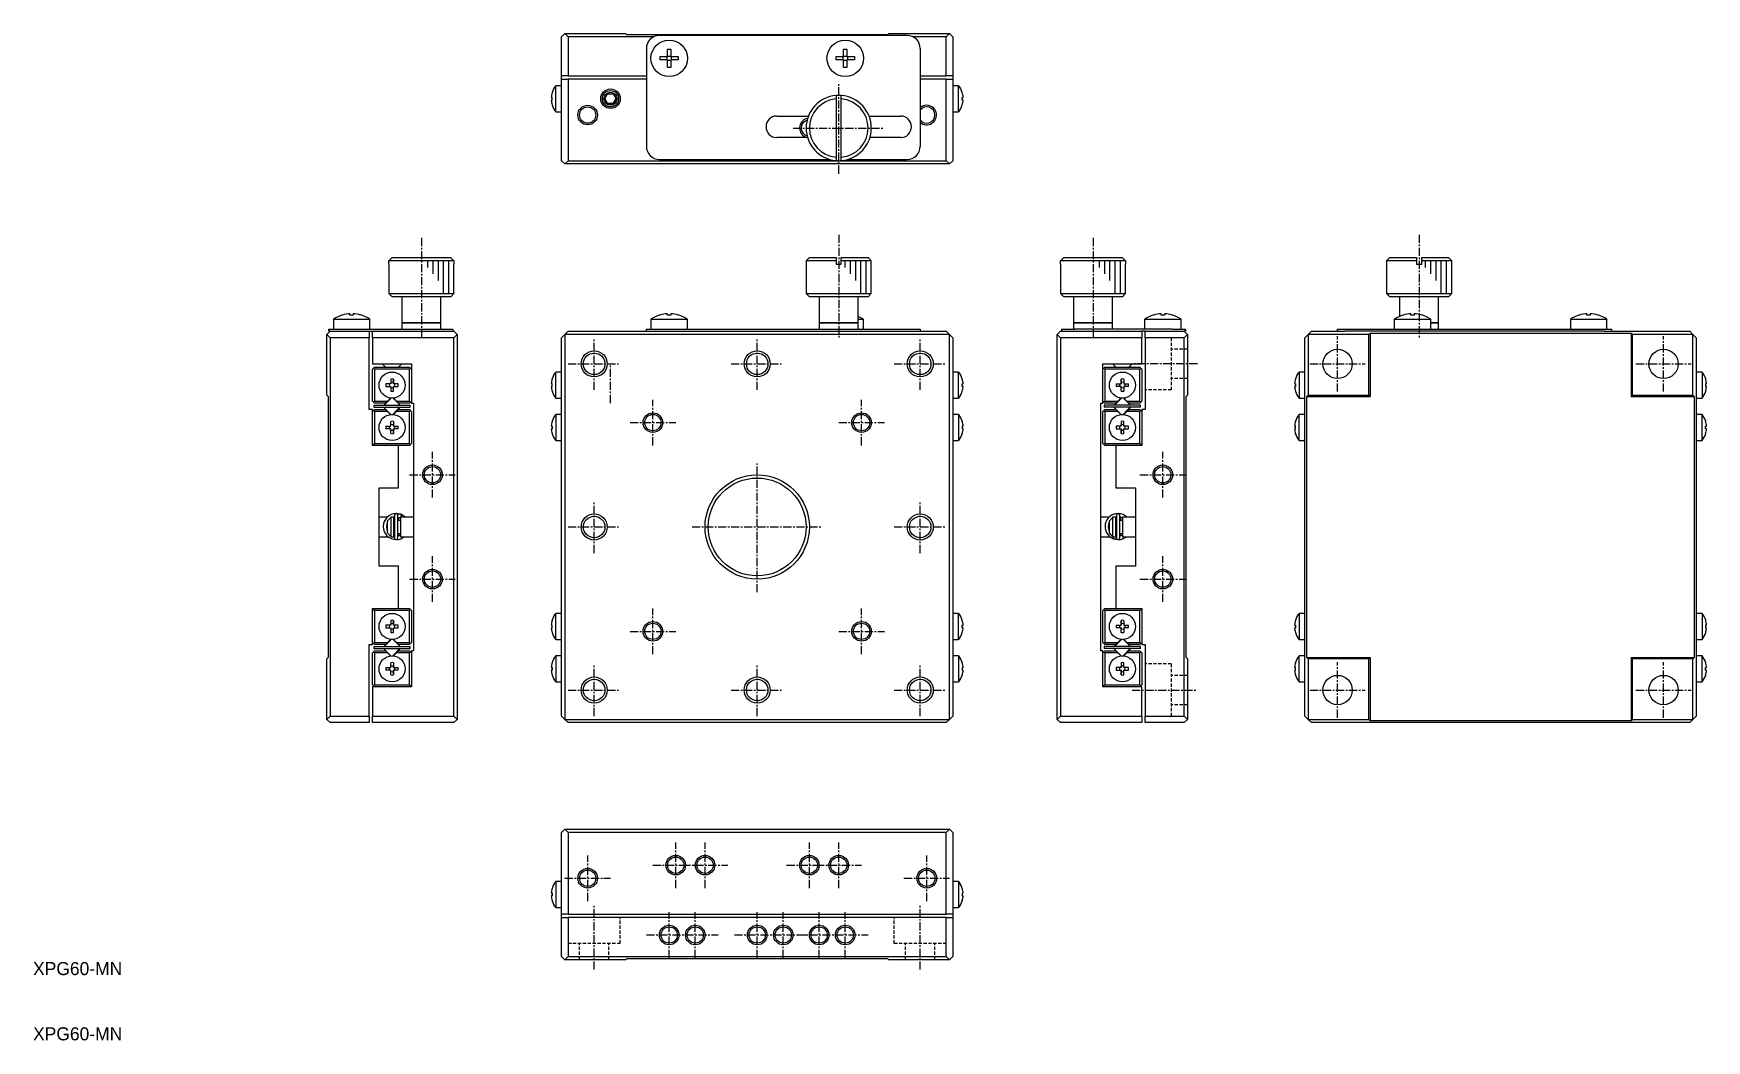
# Model space of a CAD drawing. Extents: x 10 to 267, y 10 to 164.
import ezdxf

# ---------------------------------------------------------------- set-up
doc = ezdxf.new("R2010")
doc.units = 0
doc.linetypes.add('CENTER', pattern=[2, 1.25, -0.25, 0.25, -0.25])
doc.linetypes.add('DASHED', pattern=[0.75, 0.5, -0.25])
doc.layers.get('0').update_dxf_attribs({"linetype": 'CONTINUOUS'})
doc.layers.add('CENTER', color=1, linetype='CENTER')
doc.styles.get("Standard").update_dxf_attribs({"font": 'FGP教科書体NT-M'})

msp = doc.modelspace()

# ---------------------------------------------------------------- texts
at = {"color": 7, "linetype": 'CONTINUOUS'}
for p in [(10, 20), (10, 10)]:
    msp.add_text('XPG60-MN', height=2, dxfattribs=at).set_placement(p)

# ---------------------------------------------------------------- linework, layer by layer
at = {"color": 7, "linetype": 'CONTINUOUS'}
for p, q in [((91.05, 163.85), (91.55, 164.35)), ((91.55, 164.35), (92.05, 163.85)), ((91.55, 164.35), (100.85, 164.35)), ((101.05, 164.15), (100.85, 164.35)), ((141.25, 164.35), (141.05, 164.15)), ((141.25, 164.35), (150.55, 164.35)), ((150.05, 163.85), (150.55, 164.35)), ((150.55, 164.35), (151.05, 163.85)), ((91.05, 157.85), (91.05, 163.85)), ((92.05, 163.85), (92.05, 157.85)), ((105.17, 163.85), (92.05, 163.85)), ((141.05, 164.15), (101.05, 164.15)), ((104.05, 162.05), (104.05, 147.05)), ((144.05, 164.05), (106.05, 164.05)), ((107.29, 161.95), (107.81, 161.95)), ((107.29, 160.81), (107.29, 161.95)), ((107.81, 161.95), (107.81, 160.81)), ((134.29, 161.95), (134.81, 161.95)), ((134.29, 160.81), (134.29, 161.95)), ((134.81, 161.95), (134.81, 160.81)), ((150.05, 163.85), (144.92, 163.85)), ((146.05, 162.05), (146.05, 147.05)), ((150.05, 157.85), (150.05, 163.85)), ((151.05, 163.85), (151.05, 157.85)), ((106.15, 160.81), (107.29, 160.81)), ((106.15, 160.29), (106.15, 160.81)), ((107.29, 160.29), (106.15, 160.29)), ((107.22, 160.29), (107.22, 160.81)), ((107.29, 160.88), (107.81, 160.88)), ((107.29, 159.15), (107.29, 160.29)), ((107.81, 160.22), (107.29, 160.22)), ((107.81, 159.15), (107.29, 159.15)), ((107.81, 160.81), (108.95, 160.81)), ((107.81, 160.29), (107.81, 159.15)), ((108.95, 160.29), (107.81, 160.29)), ((107.88, 160.81), (107.88, 160.29)), ((108.95, 160.81), (108.95, 160.29)), ((133.15, 160.81), (134.29, 160.81)), ((133.15, 160.29), (133.15, 160.81)), ((134.29, 160.29), (133.15, 160.29)), ((134.22, 160.29), (134.22, 160.81)), ((134.29, 160.88), (134.81, 160.88)), ((134.29, 159.15), (134.29, 160.29)), ((134.81, 160.22), (134.29, 160.22)), ((134.81, 159.15), (134.29, 159.15)), ((134.81, 160.81), (135.95, 160.81)), ((134.81, 160.29), (134.81, 159.15)), ((135.95, 160.29), (134.81, 160.29)), ((134.88, 160.81), (134.88, 160.29)), ((135.95, 160.81), (135.95, 160.29)), ((92.05, 157.85), (91.05, 157.85)), ((91.05, 157.35), (91.05, 157.85)), ((91.05, 144.85), (91.05, 157.35)), ((91.05, 157.35), (92.05, 157.35)), ((92.05, 157.85), (104.05, 157.85)), ((104.05, 157.35), (92.05, 157.35)), ((92.05, 157.35), (92.05, 144.85)), ((146.05, 157.85), (150.05, 157.85)), ((150.05, 157.35), (146.05, 157.35)), ((151.05, 157.85), (150.05, 157.85)), ((150.05, 144.85), (150.05, 157.35)), ((150.05, 157.35), (151.05, 157.35)), ((151.05, 157.85), (151.05, 157.35)), ((151.05, 157.35), (151.05, 144.85)), ((89.59, 154.55), (89.46, 154.55)), ((89.46, 154.15), (89.59, 154.15)), ((89.59, 155.28), (89.59, 155.3)), ((89.59, 154.15), (89.59, 154.55)), ((90.15, 152.35), (90.15, 156.35)), ((91.05, 156.35), (90.15, 156.35)), ((97.68, 154.35), (98.11, 155.1)), ((98.11, 153.6), (97.68, 154.35)), ((97.68, 154.35), (98.11, 153.6)), ((98.11, 155.1), (98.98, 155.1)), ((98.98, 155.1), (99.41, 154.35)), ((99.41, 154.35), (98.98, 153.6)), ((98.98, 153.6), (99.41, 154.35)), ((133.15, 154.84), (133.15, 154.33)), ((133.15, 154.33), (133.15, 145.37)), ((133.95, 154.33), (133.95, 154.84)), ((133.95, 145.37), (133.95, 154.33)), ((151.94, 156.35), (151.05, 156.35)), ((151.94, 152.35), (151.94, 156.35)), ((152.5, 155.28), (152.5, 155.3)), ((152.5, 154.55), (152.63, 154.55)), ((152.5, 154.15), (152.5, 154.55)), ((152.63, 154.15), (152.5, 154.15)), ((89.59, 153.4), (89.59, 153.42)), ((90.15, 152.35), (91.05, 152.35)), ((98.98, 153.6), (98.11, 153.6)), ((98.11, 153.6), (98.98, 153.6)), ((124.05, 151.7), (128.9, 151.7)), ((138.19, 151.7), (143.05, 151.7)), ((151.05, 152.35), (151.94, 152.35)), ((152.5, 153.4), (152.5, 153.42)), ((128.76, 148.4), (124.05, 148.4)), ((143.05, 148.4), (138.33, 148.4)), ((91.05, 144.85), (91.55, 144.35)), ((91.55, 144.35), (92.05, 144.85)), ((150.55, 144.35), (91.55, 144.35)), ((92.05, 144.85), (133.55, 144.85)), ((106.05, 145.05), (132.15, 145.05)), ((133.15, 145.37), (133.15, 144.87)), ((133.55, 144.85), (150.05, 144.85)), ((133.95, 144.87), (133.95, 145.37)), ((134.95, 145.05), (144.05, 145.05)), ((150.05, 144.85), (150.55, 144.35)), ((150.55, 144.35), (151.05, 144.85)), ((64.55, 129), (64.56, 129)), ((64.55, 129), (64.55, 124.5)), ((64.56, 129.5), (65.06, 130)), ((64.56, 129), (64.56, 129.5)), ((74.53, 129.5), (64.56, 129.5)), ((65.06, 130), (74.03, 130)), ((74.03, 130), (74.53, 129.5)), ((74.53, 129.5), (74.53, 129)), ((74.53, 129), (74.55, 129)), ((74.55, 124.5), (74.55, 129)), ((129.05, 130), (128.55, 129.5)), ((133.15, 129.5), (128.55, 129.5)), ((128.55, 129.5), (128.55, 124.5)), ((129.05, 130), (133.15, 130)), ((133.15, 130), (133.15, 129.5)), ((133.15, 129.5), (133.15, 129)), ((133.15, 129), (133.95, 129)), ((133.95, 130), (138.05, 130)), ((133.95, 129.5), (133.95, 130)), ((138.55, 129.5), (133.95, 129.5)), ((133.95, 129), (133.95, 129.5)), ((138.55, 129.5), (138.05, 130)), ((138.55, 124.5), (138.55, 129.5)), ((167.55, 129), (167.56, 129)), ((167.55, 129), (167.55, 124.5)), ((167.56, 129.5), (168.06, 130)), ((167.56, 129), (167.56, 129.5)), ((177.53, 129.5), (167.56, 129.5)), ((168.06, 130), (177.03, 130)), ((177.03, 130), (177.53, 129.5)), ((177.53, 129.5), (177.53, 129)), ((177.53, 129), (177.55, 129)), ((177.55, 124.5), (177.55, 129)), ((218.05, 130), (217.55, 129.5)), ((222.15, 129.5), (217.55, 129.5)), ((217.55, 129.5), (217.55, 124.5)), ((218.05, 130), (222.15, 130)), ((222.15, 130), (222.15, 129.5)), ((222.15, 129.5), (222.15, 129)), ((222.15, 129), (222.95, 129)), ((222.95, 130), (227.05, 130)), ((222.95, 129.5), (222.95, 130)), ((227.55, 129.5), (222.95, 129.5)), ((222.95, 129), (222.95, 129.5)), ((227.55, 129.5), (227.05, 130)), ((227.55, 124.5), (227.55, 129.5)), ((64.55, 124.5), (74.55, 124.5)), ((64.55, 124.5), (65.05, 124)), ((74.05, 124), (65.05, 124)), ((66.55, 124), (66.55, 120)), ((72.55, 120), (72.55, 124)), ((74.05, 124), (74.55, 124.5)), ((128.55, 124.5), (138.55, 124.5)), ((128.55, 124.5), (129.05, 124)), ((138.05, 124), (129.05, 124)), ((130.55, 124), (130.55, 120)), ((136.55, 120), (136.55, 124)), ((138.05, 124), (138.55, 124.5)), ((167.55, 124.5), (177.55, 124.5)), ((167.55, 124.5), (168.05, 124)), ((177.05, 124), (168.05, 124)), ((169.55, 124), (169.55, 120)), ((175.55, 120), (175.55, 124)), ((177.05, 124), (177.55, 124.5)), ((217.55, 124.5), (222.55, 124.5)), ((217.55, 124.5), (218.05, 124)), ((222.55, 124), (218.05, 124)), ((219.55, 124), (219.55, 120.98)), ((222.55, 124.5), (227.55, 124.5)), ((227.05, 124), (222.55, 124)), ((225.55, 120), (225.55, 124)), ((227.05, 124), (227.55, 124.5)), ((57.45, 121.19), (57.44, 121.2)), ((58.59, 121.19), (58.59, 121.39)), ((59.11, 121.19), (58.59, 121.19)), ((59.11, 121.39), (59.11, 121.19)), ((60.25, 121.2), (60.25, 121.19)), ((106.15, 121.19), (106.14, 121.2)), ((107.29, 121.19), (107.29, 121.39)), ((107.81, 121.19), (107.29, 121.19)), ((107.81, 121.39), (107.81, 121.19)), ((108.95, 121.2), (108.95, 121.19)), ((181.85, 121.19), (181.84, 121.2)), ((182.99, 121.19), (182.99, 121.39)), ((183.51, 121.19), (182.99, 121.19)), ((183.51, 121.39), (183.51, 121.19)), ((184.65, 121.2), (184.65, 121.19)), ((220.15, 121.19), (220.14, 121.2)), ((221.29, 121.19), (221.29, 121.39)), ((221.81, 121.19), (221.29, 121.19)), ((221.81, 121.39), (221.81, 121.19)), ((222.95, 121.2), (222.95, 121.19)), ((247.15, 121.19), (247.14, 121.2)), ((248.29, 121.19), (248.29, 121.39)), ((248.81, 121.19), (248.29, 121.19)), ((248.81, 121.39), (248.81, 121.19)), ((249.95, 121.2), (249.95, 121.19)), ((55.05, 118.2), (55.55, 118.7)), ((55.05, 108.9), (55.05, 118.2)), ((55.55, 117.7), (55.05, 118.2)), ((55.35, 118.7), (55.35, 119)), ((55.35, 119), (57.35, 119)), ((55.55, 118.7), (55.35, 118.7)), ((55.55, 118.7), (61.55, 118.7)), ((56.05, 120.54), (58.85, 120.54)), ((56.05, 120.54), (56.05, 119)), ((57.35, 119), (72.35, 119)), ((58.85, 120.54), (61.65, 120.54)), ((61.55, 118.7), (62.05, 118.7)), ((61.55, 118.7), (61.55, 117.7)), ((61.65, 119), (61.65, 120.54)), ((62.05, 118.7), (74.55, 118.7)), ((62.05, 117.7), (62.05, 118.7)), ((66.55, 120), (72.55, 120)), ((72.55, 120), (66.55, 120)), ((66.55, 120), (66.55, 119)), ((72.35, 119), (74.35, 119)), ((72.55, 119), (72.55, 120)), ((74.35, 119), (74.35, 118.7)), ((75.05, 118.2), (74.55, 118.7)), ((74.55, 117.7), (75.05, 118.2)), ((75.05, 118.2), (75.05, 59.2)), ((91.05, 117.7), (91.55, 118.2)), ((91.55, 118.2), (92.05, 118.7)), ((91.55, 118.2), (91.55, 59.2)), ((150.55, 118.2), (91.55, 118.2)), ((92.05, 118.7), (150.05, 118.7)), ((104.05, 118.7), (104.05, 119)), ((104.05, 119), (106.05, 119)), ((104.75, 120.54), (110.35, 120.54)), ((104.75, 120.54), (104.75, 119)), ((106.05, 119), (144.05, 119)), ((110.35, 119), (110.35, 120.54)), ((130.55, 120), (133.55, 120)), ((133.55, 120), (130.55, 120)), ((130.55, 120), (130.55, 119)), ((133.55, 120), (136.55, 120)), ((136.55, 120), (133.55, 120)), ((136.55, 120.54), (137.35, 120.54)), ((136.55, 119), (136.55, 120)), ((137.35, 119), (137.35, 120.54)), ((144.05, 119), (146.05, 119)), ((146.05, 119), (146.05, 118.7)), ((150.05, 118.7), (150.55, 118.2)), ((150.55, 59.2), (150.55, 118.2)), ((150.55, 118.2), (151.05, 117.7)), ((167.55, 118.7), (167.05, 118.2)), ((167.05, 118.2), (167.55, 117.7)), ((167.05, 59.2), (167.05, 118.2)), ((167.55, 118.7), (180.05, 118.7)), ((167.75, 118.7), (167.75, 119)), ((167.75, 119), (169.75, 119)), ((169.55, 120), (175.55, 120)), ((175.55, 120), (169.55, 120)), ((169.55, 120), (169.55, 119)), ((184.75, 119), (169.75, 119)), ((175.55, 119), (175.55, 120)), ((180.55, 118.7), (180.05, 118.7)), ((180.05, 118.7), (180.05, 117.7)), ((180.45, 120.54), (186.05, 120.54)), ((180.45, 120.54), (180.45, 119)), ((180.55, 118.7), (186.55, 118.7)), ((180.55, 117.7), (180.55, 118.7)), ((184.75, 119), (186.75, 119)), ((186.05, 119), (186.05, 120.54)), ((186.75, 118.7), (186.55, 118.7)), ((186.55, 118.7), (187.05, 118.2)), ((187.05, 118.2), (186.55, 117.7)), ((186.75, 119), (186.75, 118.7)), ((187.05, 118.2), (187.05, 108.9)), ((205.55, 118.2), (205.05, 117.7)), ((206.05, 118.7), (205.55, 118.2)), ((205.55, 118.2), (205.55, 108.9)), ((214.85, 118.2), (205.55, 118.2)), ((206.05, 118.7), (211.17, 118.7)), ((210.05, 118.7), (210.05, 119)), ((210.05, 119), (212.05, 119)), ((212.05, 118.7), (211.17, 118.7)), ((212.05, 119), (250.05, 119)), ((250.05, 118.7), (212.05, 118.7)), ((214.85, 118.2), (215.05, 118.4)), ((214.85, 108.9), (214.85, 118.2)), ((215.05, 118.4), (255.05, 118.4)), ((215.05, 118.4), (215.05, 108.7)), ((218.75, 120.54), (224.35, 120.54)), ((218.75, 120.54), (218.75, 119)), ((224.35, 119), (224.35, 120.54)), ((224.35, 120), (225.55, 120)), ((225.55, 120), (224.35, 120)), ((225.55, 119), (225.55, 120)), ((245.75, 120.54), (251.35, 120.54)), ((245.75, 120.54), (245.75, 119)), ((250.05, 119), (252.05, 119)), ((250.92, 118.7), (250.05, 118.7)), ((250.92, 118.7), (264.05, 118.7)), ((251.35, 119), (251.35, 120.54)), ((252.05, 119), (252.05, 118.7)), ((255.05, 118.4), (255.25, 118.2)), ((255.05, 118.4), (255.05, 108.7)), ((264.55, 118.2), (255.25, 118.2)), ((255.25, 118.2), (255.25, 108.9)), ((264.55, 118.2), (264.05, 118.7)), ((264.55, 108.9), (264.55, 118.2)), ((265.05, 117.7), (264.55, 118.2)), ((55.55, 117.7), (55.55, 59.7)), ((61.55, 117.7), (55.55, 117.7)), ((61.55, 106.7), (61.55, 117.7)), ((62.05, 117.7), (62.05, 113.7)), ((74.55, 117.7), (62.05, 117.7)), ((74.55, 59.7), (74.55, 117.7)), ((91.05, 112.45), (91.05, 117.7)), ((151.05, 117.7), (151.05, 112.45)), ((180.05, 117.7), (167.55, 117.7)), ((167.55, 117.7), (167.55, 59.7)), ((180.05, 113.7), (180.05, 117.7)), ((180.55, 117.7), (180.55, 106.7)), ((186.55, 117.7), (180.55, 117.7)), ((186.55, 59.7), (186.55, 117.7)), ((205.05, 59.7), (205.05, 117.7)), ((265.05, 117.7), (265.05, 59.7)), ((62.05, 113.7), (68.05, 113.7)), ((62.05, 112.9), (62.2, 113.05)), ((62.05, 108), (62.05, 112.9)), ((62.35, 113.2), (62.2, 113.05)), ((62.2, 113.05), (62.35, 112.9)), ((62.35, 113.2), (67.75, 113.2)), ((62.35, 112.9), (62.35, 108)), ((67.75, 112.9), (62.35, 112.9)), ((63.55, 113.7), (63.8, 113.45)), ((63.8, 113.45), (64.05, 113.2)), ((66.05, 113.2), (66.3, 113.45)), ((66.3, 113.45), (66.55, 113.7)), ((67.9, 113.05), (67.75, 113.2)), ((67.75, 112.9), (67.9, 113.05)), ((67.75, 108), (67.75, 112.9)), ((67.9, 113.05), (68.05, 112.9)), ((68.05, 113.7), (68.05, 107.7)), ((174.05, 113.7), (180.05, 113.7)), ((174.05, 107.7), (174.05, 113.7)), ((174.05, 112.9), (174.2, 113.05)), ((174.35, 113.2), (174.2, 113.05)), ((174.2, 113.05), (174.35, 112.9)), ((174.35, 113.2), (179.75, 113.2)), ((174.35, 112.9), (174.35, 108)), ((179.75, 112.9), (174.35, 112.9)), ((175.55, 113.7), (175.8, 113.45)), ((175.8, 113.45), (176.05, 113.2)), ((178.05, 113.2), (178.3, 113.45)), ((178.3, 113.45), (178.55, 113.7)), ((179.9, 113.05), (179.75, 113.2)), ((179.75, 112.9), (179.9, 113.05)), ((179.75, 108), (179.75, 112.9)), ((179.9, 113.05), (180.05, 112.9)), ((180.05, 112.9), (180.05, 108)), ((64.85, 110.65), (64.12, 110.65)), ((64.85, 111.38), (64.85, 110.65)), ((65.25, 110.65), (65.25, 111.38)), ((65.25, 111.38), (65.25, 110.84)), ((65.25, 110.84), (65.25, 110.65)), ((65.98, 110.65), (65.25, 110.65)), ((89.59, 110.65), (89.46, 110.65)), ((89.59, 111.38), (89.59, 111.4)), ((89.59, 111.38), (89.59, 111.4)), ((89.59, 110.25), (89.59, 110.65)), ((90.15, 108.45), (90.15, 112.45)), ((91.05, 112.45), (90.15, 112.45)), ((91.05, 59.7), (91.05, 112.45)), ((151.05, 112.45), (151.05, 59.7)), ((151.94, 112.45), (151.05, 112.45)), ((151.94, 108.45), (151.94, 112.45)), ((152.5, 111.38), (152.5, 111.4)), ((152.5, 111.38), (152.5, 111.4)), ((152.5, 110.65), (152.63, 110.65)), ((152.5, 110.25), (152.5, 110.65)), ((176.12, 110.65), (176.85, 110.65)), ((176.85, 110.65), (176.85, 111.38)), ((176.85, 111.38), (176.85, 110.84)), ((176.85, 110.84), (176.85, 110.65)), ((177.25, 111.38), (177.25, 110.65)), ((177.25, 110.65), (177.98, 110.65)), ((203.46, 110.65), (203.59, 110.65)), ((203.59, 111.4), (203.59, 111.38)), ((203.59, 111.4), (203.59, 111.38)), ((203.59, 110.65), (203.59, 110.25)), ((204.15, 112.45), (204.15, 110.45)), ((205.05, 112.45), (204.15, 112.45)), ((204.15, 110.45), (204.15, 108.45)), ((265.94, 112.45), (265.05, 112.45)), ((265.94, 112.45), (265.94, 110.45)), ((265.94, 110.45), (265.94, 108.45)), ((266.5, 111.4), (266.5, 111.38)), ((266.5, 111.4), (266.5, 111.38)), ((266.63, 110.65), (266.5, 110.65)), ((266.5, 110.65), (266.5, 110.25)), ((55.05, 108.9), (55.25, 108.7)), ((55.25, 108.7), (55.25, 68.7)), ((62.2, 107.85), (62.05, 108)), ((62.35, 108), (62.2, 107.85)), ((62.2, 107.85), (62.35, 107.7)), ((62.35, 108), (64.34, 108)), ((64.87, 108.44), (63.81, 107.38)), ((63.85, 107.35), (64.94, 108.44)), ((64.04, 107.7), (64.34, 108)), ((64.12, 110.25), (64.85, 110.25)), ((64.34, 108), (64.81, 108.47)), ((64.85, 110.25), (64.85, 109.52)), ((66.28, 107.38), (65.22, 108.44)), ((65.25, 109.52), (65.25, 110.25)), ((65.25, 110.25), (65.98, 110.25)), ((65.25, 110.25), (65.25, 110.06)), ((65.25, 109.52), (65.25, 110.06)), ((65.28, 108.47), (65.75, 108)), ((65.75, 108), (67.75, 108)), ((65.75, 108), (66.05, 107.7)), ((67.9, 107.85), (67.75, 108)), ((67.75, 107.7), (67.9, 107.85)), ((68.05, 108), (67.9, 107.85)), ((89.46, 110.25), (89.59, 110.25)), ((89.59, 109.5), (89.59, 109.52)), ((89.59, 109.5), (89.59, 109.52)), ((90.15, 108.45), (91.05, 108.45)), ((91.05, 105.95), (91.05, 108.45)), ((151.05, 108.45), (151.05, 105.95)), ((151.05, 108.45), (151.94, 108.45)), ((152.63, 110.25), (152.5, 110.25)), ((152.5, 109.5), (152.5, 109.52)), ((152.5, 109.5), (152.5, 109.52)), ((174.2, 107.85), (174.05, 108)), ((174.35, 108), (174.2, 107.85)), ((174.2, 107.85), (174.35, 107.7)), ((174.35, 108), (176.34, 108)), ((176.87, 108.44), (175.81, 107.38)), ((175.85, 107.35), (176.94, 108.44)), ((176.04, 107.7), (176.34, 108)), ((176.85, 110.25), (176.12, 110.25)), ((176.34, 108), (176.81, 108.47)), ((176.85, 109.52), (176.85, 110.25)), ((176.85, 110.25), (176.85, 110.06)), ((176.85, 109.52), (176.85, 110.06)), ((178.28, 107.38), (177.22, 108.44)), ((177.98, 110.25), (177.25, 110.25)), ((177.25, 110.25), (177.25, 109.52)), ((177.28, 108.47), (177.75, 108)), ((177.75, 108), (179.75, 108)), ((177.75, 108), (178.05, 107.7)), ((179.9, 107.85), (179.75, 108)), ((179.75, 107.7), (179.9, 107.85)), ((180.05, 108), (179.9, 107.85)), ((186.85, 108.7), (187.05, 108.9)), ((186.85, 68.7), (186.85, 108.7)), ((203.59, 110.25), (203.46, 110.25)), ((203.59, 109.52), (203.59, 109.5)), ((203.59, 109.52), (203.59, 109.5)), ((204.15, 108.45), (205.05, 108.45)), ((205.35, 108.7), (205.55, 108.9)), ((205.35, 108.7), (215.05, 108.7)), ((205.35, 68.7), (205.35, 108.7)), ((205.55, 108.9), (214.85, 108.9)), ((215.05, 108.7), (214.85, 108.9)), ((255.05, 108.7), (255.25, 108.9)), ((255.05, 108.7), (264.75, 108.7)), ((255.25, 108.9), (264.55, 108.9)), ((264.55, 108.9), (264.75, 108.7)), ((264.75, 108.7), (264.75, 68.7)), ((265.05, 108.45), (265.94, 108.45)), ((266.5, 110.25), (266.63, 110.25)), ((266.5, 109.52), (266.5, 109.5)), ((266.5, 109.52), (266.5, 109.5)), ((62.05, 106.7), (61.55, 106.7)), ((62.05, 101.2), (62.05, 106.7)), ((62.05, 106.4), (62.2, 106.55)), ((62.35, 106.7), (62.2, 106.55)), ((62.2, 106.55), (62.35, 106.4)), ((62.25, 107.35), (67.85, 107.35)), ((62.25, 107.35), (62.25, 107.05)), ((62.25, 107.05), (67.85, 107.05)), ((64.04, 107.7), (62.35, 107.7)), ((62.35, 106.7), (64.04, 106.7)), ((62.35, 106.4), (62.35, 101.5)), ((64.34, 106.4), (62.35, 106.4)), ((63.81, 107.02), (64.87, 105.96)), ((64.34, 106.4), (64.04, 106.7)), ((64.81, 105.94), (64.34, 106.4)), ((65.72, 106.53), (65.15, 105.96)), ((65.22, 105.96), (66.28, 107.02)), ((65.75, 106.4), (65.28, 105.94)), ((66.24, 107.05), (65.72, 106.53)), ((66.05, 106.7), (65.75, 106.4)), ((67.75, 106.4), (65.75, 106.4)), ((67.75, 107.7), (66.05, 107.7)), ((66.05, 106.7), (67.75, 106.7)), ((67.9, 106.55), (67.75, 106.7)), ((67.75, 106.4), (67.9, 106.55)), ((67.75, 101.5), (67.75, 106.4)), ((67.85, 107.05), (67.85, 107.35)), ((67.9, 106.55), (68.05, 106.4)), ((68.05, 107.7), (68.35, 107.7)), ((68.05, 106.4), (68.05, 101.5)), ((68.35, 107.7), (68.35, 69.7)), ((90.15, 105.95), (90.15, 101.95)), ((91.05, 105.95), (90.15, 105.95)), ((151.94, 105.95), (151.05, 105.95)), ((151.94, 105.95), (151.94, 101.95)), ((173.75, 107.7), (174.05, 107.7)), ((173.75, 69.7), (173.75, 107.7)), ((174.05, 106.4), (174.2, 106.55)), ((174.05, 101.5), (174.05, 106.4)), ((174.35, 106.7), (174.2, 106.55)), ((174.2, 106.55), (174.35, 106.4)), ((174.25, 107.35), (174.25, 107.05)), ((179.85, 107.35), (174.25, 107.35)), ((179.85, 107.05), (174.25, 107.05)), ((176.04, 107.7), (174.35, 107.7)), ((174.35, 106.7), (176.04, 106.7)), ((174.35, 106.4), (174.35, 101.5)), ((176.34, 106.4), (174.35, 106.4)), ((175.81, 107.02), (176.87, 105.96)), ((176.34, 106.4), (176.04, 106.7)), ((176.81, 105.94), (176.34, 106.4)), ((177.72, 106.53), (177.15, 105.96)), ((177.22, 105.96), (178.28, 107.02)), ((177.75, 106.4), (177.28, 105.94)), ((178.24, 107.05), (177.72, 106.53)), ((178.05, 106.7), (177.75, 106.4)), ((179.75, 106.4), (177.75, 106.4)), ((179.75, 107.7), (178.05, 107.7)), ((178.05, 106.7), (179.75, 106.7)), ((179.9, 106.55), (179.75, 106.7)), ((179.75, 106.4), (179.9, 106.55)), ((179.75, 101.5), (179.75, 106.4)), ((179.85, 107.05), (179.85, 107.35)), ((179.9, 106.55), (180.05, 106.4)), ((180.05, 106.7), (180.05, 101.2)), ((180.55, 106.7), (180.05, 106.7)), ((204.15, 103.95), (204.15, 105.95)), ((205.05, 105.95), (204.15, 105.95)), ((265.94, 105.95), (265.05, 105.95)), ((265.94, 103.95), (265.94, 105.95)), ((64.12, 104.15), (64.85, 104.15)), ((64.85, 103.75), (64.12, 103.75)), ((64.85, 104.15), (64.85, 104.88)), ((64.85, 103.02), (64.85, 103.75)), ((65.25, 104.88), (65.25, 104.15)), ((65.25, 104.88), (65.25, 104.34)), ((65.25, 104.15), (65.25, 104.34)), ((65.25, 104.15), (65.98, 104.15)), ((65.25, 103.75), (65.25, 103.02)), ((65.98, 103.75), (65.25, 103.75)), ((65.25, 103.56), (65.25, 103.75)), ((65.25, 103.02), (65.25, 103.56)), ((89.46, 104.15), (89.59, 104.15)), ((89.59, 103.75), (89.46, 103.75)), ((89.59, 104.9), (89.59, 104.88)), ((89.59, 104.9), (89.59, 104.88)), ((89.59, 104.15), (89.59, 103.75)), ((89.59, 103.02), (89.59, 103)), ((89.59, 103.02), (89.59, 103)), ((152.5, 104.9), (152.5, 104.88)), ((152.5, 104.9), (152.5, 104.88)), ((152.63, 104.15), (152.5, 104.15)), ((152.5, 104.15), (152.5, 103.75)), ((152.5, 103.75), (152.63, 103.75)), ((152.5, 103.02), (152.5, 103)), ((152.5, 103.02), (152.5, 103)), ((176.85, 104.15), (176.12, 104.15)), ((176.12, 103.75), (176.85, 103.75)), ((176.85, 104.88), (176.85, 104.15)), ((176.85, 104.88), (176.85, 104.34)), ((176.85, 104.15), (176.85, 104.34)), ((176.85, 103.75), (176.85, 103.02)), ((176.85, 103.56), (176.85, 103.75)), ((176.85, 103.02), (176.85, 103.56)), ((177.25, 104.15), (177.25, 104.88)), ((177.98, 104.15), (177.25, 104.15)), ((177.25, 103.75), (177.98, 103.75)), ((177.25, 103.02), (177.25, 103.75)), ((203.59, 104.15), (203.46, 104.15)), ((203.46, 103.75), (203.59, 103.75)), ((203.59, 104.88), (203.59, 104.9)), ((203.59, 104.88), (203.59, 104.9)), ((203.59, 103.75), (203.59, 104.15)), ((203.59, 103), (203.59, 103.02)), ((203.59, 103), (203.59, 103.02)), ((204.15, 101.95), (204.15, 103.95)), ((265.94, 101.95), (265.94, 103.95)), ((266.5, 104.88), (266.5, 104.9)), ((266.5, 104.88), (266.5, 104.9)), ((266.5, 104.15), (266.63, 104.15)), ((266.5, 103.75), (266.5, 104.15)), ((266.63, 103.75), (266.5, 103.75)), ((266.5, 103), (266.5, 103.02)), ((266.5, 103), (266.5, 103.02)), ((62.2, 101.35), (62.05, 101.5)), ((66.05, 101.2), (62.05, 101.2)), ((62.35, 101.5), (62.2, 101.35)), ((62.2, 101.35), (62.35, 101.2)), ((62.35, 101.5), (67.75, 101.5)), ((67.75, 101.2), (66.05, 101.2)), ((66.05, 94.7), (66.05, 101.2)), ((67.9, 101.35), (67.75, 101.5)), ((67.75, 101.2), (67.9, 101.35)), ((68.05, 101.5), (67.9, 101.35)), ((90.15, 101.95), (91.05, 101.95)), ((151.05, 101.95), (151.94, 101.95)), ((174.2, 101.35), (174.05, 101.5)), ((174.35, 101.5), (174.2, 101.35)), ((174.2, 101.35), (174.35, 101.2)), ((174.35, 101.5), (179.75, 101.5)), ((176.05, 101.2), (174.35, 101.2)), ((176.05, 101.2), (176.05, 94.7)), ((180.05, 101.2), (176.05, 101.2)), ((179.9, 101.35), (179.75, 101.5)), ((179.75, 101.2), (179.9, 101.35)), ((180.05, 101.5), (179.9, 101.35)), ((204.15, 101.95), (205.05, 101.95)), ((265.05, 101.95), (265.94, 101.95)), ((63.05, 94.7), (66.05, 94.7)), ((63.05, 82.7), (63.05, 94.7)), ((176.05, 94.7), (179.05, 94.7)), ((179.05, 94.7), (179.05, 82.7)), ((64.32, 90.2), (63.05, 90.2)), ((64.35, 89.62), (64.85, 90.15)), ((64.85, 90.2), (64.85, 90.15)), ((65.35, 90.2), (64.85, 90.2)), ((64.85, 90.15), (64.85, 87.26)), ((65.29, 90.2), (65.45, 90.24)), ((65.35, 87.2), (65.35, 90.2)), ((65.45, 90.51), (65.45, 87.01)), ((66.49, 90.59), (65.73, 90.76)), ((65.95, 90.61), (65.93, 90.61)), ((65.98, 90.63), (65.95, 90.61)), ((65.95, 87.01), (65.95, 90.51)), ((65.95, 89.95), (65.96, 89.97)), ((65.95, 89.94), (65.95, 89.95)), ((65.95, 89.93), (65.95, 89.94)), ((65.95, 89.92), (65.95, 89.93)), ((65.95, 89.91), (65.95, 89.92)), ((65.96, 89.99), (65.97, 90)), ((65.96, 89.98), (65.96, 89.99)), ((65.96, 89.97), (65.96, 89.98)), ((65.97, 90.01), (65.98, 90.02)), ((65.97, 90), (65.97, 90.01)), ((66.02, 90.63), (65.98, 90.63)), ((65.98, 90.03), (65.99, 90.04)), ((65.98, 90.02), (65.98, 90.03)), ((65.99, 90.04), (66, 90.05)), ((66, 90.06), (66.01, 90.07)), ((66, 90.05), (66, 90.06)), ((66.01, 90.07), (66.02, 90.08)), ((66.05, 90.64), (66.02, 90.63)), ((66.02, 90.08), (66.03, 90.09)), ((66.03, 90.09), (66.04, 90.1)), ((66.04, 90.1), (66.05, 90.11)), ((66.09, 90.65), (66.05, 90.64)), ((66.05, 90.11), (66.05, 89.7)), ((66.05, 90.11), (66.06, 90.11)), ((66.06, 90.11), (66.07, 90.12)), ((66.07, 90.12), (66.08, 90.13)), ((66.08, 90.13), (66.09, 90.13)), ((66.13, 90.65), (66.09, 90.65)), ((66.09, 90.13), (66.1, 90.14)), ((66.1, 90.14), (66.11, 90.14)), ((66.11, 90.14), (66.12, 90.15)), ((66.12, 90.15), (66.14, 90.15)), ((66.16, 90.66), (66.13, 90.65)), ((66.14, 90.15), (66.15, 90.15)), ((66.15, 90.15), (66.16, 90.15)), ((66.2, 90.66), (66.16, 90.66)), ((66.16, 90.15), (66.17, 90.16)), ((66.17, 90.16), (66.19, 90.16)), ((66.19, 90.16), (66.2, 90.16)), ((66.24, 90.66), (66.2, 90.66)), ((66.2, 90.16), (66.21, 90.16)), ((66.21, 90.16), (66.22, 90.15)), ((66.22, 90.15), (66.24, 90.15)), ((66.27, 90.65), (66.24, 90.66)), ((66.24, 90.15), (66.25, 90.15)), ((66.25, 90.15), (66.26, 90.15)), ((66.26, 90.15), (66.27, 90.14)), ((66.31, 90.65), (66.27, 90.65)), ((66.27, 90.14), (66.28, 90.14)), ((66.28, 90.14), (66.29, 90.14)), ((66.29, 90.14), (66.35, 90.11)), ((66.3, 90.14), (66.29, 90.14)), ((66.29, 90.14), (66.29, 90.14)), ((66.35, 90.2), (66.3, 90.13)), ((66.31, 90.15), (66.3, 90.14)), ((66.3, 90.14), (66.3, 90.14)), ((66.35, 90.64), (66.31, 90.65)), ((66.32, 90.16), (66.31, 90.15)), ((66.31, 90.15), (66.31, 90.15)), ((66.33, 90.18), (66.32, 90.17)), ((66.32, 90.17), (66.32, 90.16)), ((66.34, 90.19), (66.33, 90.18)), ((66.35, 90.22), (66.34, 90.2)), ((66.34, 90.2), (66.34, 90.19)), ((66.38, 90.63), (66.35, 90.64)), ((66.5, 90.59), (66.35, 90.2)), ((66.36, 90.23), (66.35, 90.22)), ((66.35, 90.2), (66.35, 87.2)), ((68.35, 90.2), (66.35, 90.2)), ((66.37, 90.25), (66.36, 90.23)), ((66.38, 90.28), (66.37, 90.26)), ((66.37, 90.26), (66.37, 90.25)), ((66.42, 90.62), (66.38, 90.63)), ((66.39, 90.29), (66.38, 90.28)), ((66.4, 90.31), (66.39, 90.29)), ((66.41, 90.33), (66.4, 90.31)), ((66.42, 90.37), (66.41, 90.35)), ((66.41, 90.35), (66.41, 90.33)), ((66.45, 90.61), (66.42, 90.62)), ((66.43, 90.38), (66.42, 90.37)), ((66.44, 90.4), (66.43, 90.38)), ((66.45, 90.44), (66.44, 90.42)), ((66.44, 90.42), (66.44, 90.4)), ((66.49, 90.6), (66.45, 90.61)), ((66.46, 90.45), (66.45, 90.44)), ((66.47, 90.49), (66.46, 90.47)), ((66.46, 90.47), (66.46, 90.45)), ((66.48, 90.52), (66.47, 90.5)), ((66.47, 90.5), (66.47, 90.49)), ((66.48, 90.6), (66.49, 90.6)), ((66.49, 90.55), (66.48, 90.54)), ((66.48, 90.54), (66.48, 90.53)), ((66.48, 90.53), (66.48, 90.52)), ((67.08, 90.2), (66.49, 90.6)), ((66.49, 90.6), (66.49, 90.59)), ((66.57, 90.56), (66.49, 90.59)), ((66.49, 90.59), (66.49, 90.59)), ((66.49, 90.59), (66.49, 90.59)), ((66.49, 90.59), (66.49, 90.58)), ((66.49, 90.58), (66.49, 90.57)), ((66.49, 90.57), (66.49, 90.56)), ((66.49, 90.56), (66.49, 90.55)), ((175.01, 90.2), (173.75, 90.2)), ((175.05, 89.62), (175.55, 90.15)), ((175.55, 90.2), (175.55, 90.15)), ((176.05, 90.2), (175.55, 90.2)), ((175.55, 90.15), (175.55, 87.26)), ((175.67, 90.62), (175.61, 90.6)), ((175.98, 90.2), (176.14, 90.24)), ((176.05, 87.2), (176.05, 90.2)), ((176.05, 90.11), (176.14, 89.91)), ((176.14, 90.51), (176.14, 87.01)), ((176.64, 87.01), (176.64, 90.51)), ((176.64, 90.24), (177.05, 90.11)), ((176.75, 90.2), (176.75, 89.7)), ((176.81, 90.2), (176.75, 90.2)), ((177.05, 90.2), (177.05, 87.2)), ((179.05, 90.2), (177.05, 90.2)), ((64.35, 87.78), (64.35, 89.62)), ((64.85, 87.26), (64.35, 87.78)), ((64.85, 87.26), (64.85, 87.2)), ((65.45, 89.7), (65.35, 89.7)), ((65.45, 89.7), (65.35, 89.7)), ((65.35, 87.7), (65.45, 87.7)), ((65.35, 87.7), (65.45, 87.7)), ((65.45, 87.28), (65.35, 87.3)), ((66.35, 89.7), (65.95, 89.7)), ((66.05, 89.7), (65.95, 89.7)), ((65.95, 87.7), (66.35, 87.7)), ((65.95, 87.7), (66.05, 87.7)), ((65.95, 87.59), (65.95, 87.61)), ((65.95, 87.61), (65.95, 87.61)), ((65.95, 87.58), (65.95, 87.59)), ((65.95, 87.57), (65.95, 87.58)), ((65.95, 87.56), (65.95, 87.57)), ((65.96, 87.54), (65.95, 87.56)), ((66.35, 87.4), (65.95, 87.28)), ((65.96, 87.53), (65.96, 87.54)), ((65.96, 87.52), (65.96, 87.53)), ((65.97, 87.51), (65.96, 87.52)), ((65.97, 87.5), (65.97, 87.51)), ((65.98, 87.49), (65.97, 87.5)), ((65.99, 87.48), (65.98, 87.49)), ((65.99, 87.47), (65.99, 87.48)), ((66, 87.46), (65.99, 87.47)), ((66.01, 87.45), (66, 87.46)), ((66.02, 87.44), (66.01, 87.45)), ((66.02, 87.43), (66.02, 87.44)), ((66.03, 87.42), (66.02, 87.43)), ((66.04, 87.41), (66.03, 87.42)), ((66.05, 87.41), (66.04, 87.41)), ((66.05, 87.7), (66.05, 87.41)), ((66.06, 87.4), (66.05, 87.41)), ((66.07, 87.39), (66.06, 87.4)), ((66.08, 87.39), (66.07, 87.39)), ((66.1, 87.38), (66.08, 87.39)), ((66.11, 87.38), (66.1, 87.38)), ((66.12, 87.37), (66.11, 87.38)), ((66.13, 87.37), (66.12, 87.37)), ((66.14, 87.37), (66.13, 87.37)), ((66.16, 87.36), (66.14, 87.37)), ((66.17, 87.36), (66.16, 87.36)), ((66.18, 87.36), (66.17, 87.36)), ((66.19, 87.36), (66.18, 87.36)), ((66.2, 87.36), (66.19, 87.36)), ((66.22, 87.36), (66.2, 87.36)), ((66.23, 87.36), (66.22, 87.36)), ((66.24, 87.36), (66.23, 87.36)), ((66.25, 87.37), (66.24, 87.36)), ((66.27, 87.37), (66.25, 87.37)), ((66.28, 87.37), (66.27, 87.37)), ((66.29, 87.38), (66.28, 87.37)), ((66.29, 87.38), (66.29, 87.38)), ((175.05, 87.78), (175.05, 89.62)), ((175.55, 87.26), (175.05, 87.78)), ((175.55, 87.26), (175.55, 87.2)), ((176.14, 89.7), (176.05, 89.7)), ((176.14, 89.7), (176.05, 89.7)), ((176.05, 87.7), (176.14, 87.7)), ((176.05, 87.7), (176.14, 87.7)), ((176.14, 87.61), (176.05, 87.41)), ((176.75, 89.7), (176.64, 89.7)), ((177.05, 89.7), (176.64, 89.7)), ((176.64, 87.7), (176.75, 87.7)), ((176.64, 87.7), (177.05, 87.7)), ((177.05, 87.41), (176.64, 87.28)), ((176.75, 87.7), (176.75, 87.3)), ((63.05, 87.2), (64.45, 87.2)), ((64.85, 87.2), (65.35, 87.2)), ((66.35, 87.2), (68.35, 87.2)), ((66.42, 86.9), (66.42, 86.9)), ((66.42, 86.9), (66.43, 86.9)), ((66.43, 86.9), (66.43, 86.9)), ((66.43, 86.9), (66.43, 86.9)), ((66.43, 86.9), (66.43, 86.9)), ((66.43, 86.9), (66.43, 86.9)), ((66.43, 86.9), (66.43, 86.9)), ((66.43, 86.9), (66.44, 86.9)), ((66.44, 86.9), (66.49, 86.92)), ((66.44, 86.9), (66.44, 86.9)), ((66.49, 86.92), (66.48, 86.92)), ((66.48, 86.92), (66.48, 86.92)), ((66.48, 86.92), (66.48, 86.92)), ((173.75, 87.2), (175.14, 87.2)), ((175.52, 86.96), (175.6, 86.92)), ((175.55, 87.2), (176.05, 87.2)), ((175.6, 86.92), (175.69, 87.21)), ((175.61, 86.96), (175.6, 86.95)), ((175.6, 86.95), (175.6, 86.94)), ((175.6, 86.94), (175.6, 86.93)), ((175.6, 86.93), (175.6, 86.93)), ((175.6, 86.93), (175.6, 86.92)), ((175.6, 86.92), (175.61, 86.92)), ((175.62, 87.01), (175.61, 87)), ((175.61, 87), (175.61, 86.98)), ((175.61, 86.98), (175.61, 86.97)), ((175.61, 86.97), (175.61, 86.96)), ((175.61, 86.92), (175.64, 86.91)), ((175.63, 87.05), (175.62, 87.03)), ((175.62, 87.03), (175.62, 87.01)), ((175.64, 87.06), (175.63, 87.05)), ((175.65, 87.1), (175.64, 87.08)), ((175.64, 87.08), (175.64, 87.06)), ((175.64, 86.91), (175.67, 86.89)), ((175.66, 87.12), (175.65, 87.1)), ((175.67, 87.14), (175.66, 87.12)), ((175.66, 86.9), (176.36, 86.76)), ((175.68, 87.16), (175.67, 87.14)), ((175.67, 86.89), (175.71, 86.88)), ((175.69, 87.2), (175.68, 87.18)), ((175.68, 87.18), (175.68, 87.16)), ((175.71, 86.88), (175.75, 86.88)), ((175.75, 86.88), (175.78, 86.87)), ((175.78, 86.87), (175.82, 86.86)), ((175.82, 86.86), (175.86, 86.86)), ((175.86, 86.86), (175.89, 86.86)), ((175.89, 86.86), (175.93, 86.86)), ((175.93, 86.86), (175.97, 86.86)), ((175.97, 86.86), (176, 86.87)), ((176, 86.87), (176.04, 86.87)), ((176.04, 86.87), (176.08, 86.88)), ((176.08, 86.88), (176.11, 86.89)), ((176.11, 86.89), (176.15, 86.9)), ((176.15, 86.9), (176.16, 86.91)), ((177.05, 87.2), (179.05, 87.2)), ((66.05, 82.7), (63.05, 82.7)), ((66.05, 76.2), (66.05, 82.7)), ((176.05, 82.7), (176.05, 76.2)), ((179.05, 82.7), (176.05, 82.7)), ((62.05, 76.2), (66.05, 76.2)), ((62.05, 70.7), (62.05, 76.2)), ((62.05, 75.9), (62.2, 76.05)), ((62.35, 76.2), (62.2, 76.05)), ((62.2, 76.05), (62.35, 75.9)), ((62.35, 75.9), (62.35, 71)), ((67.75, 75.9), (62.35, 75.9)), ((66.05, 76.2), (67.75, 76.2)), ((67.9, 76.05), (67.75, 76.2)), ((67.75, 75.9), (67.9, 76.05)), ((67.75, 71), (67.75, 75.9)), ((67.9, 76.05), (68.05, 75.9)), ((68.05, 75.9), (68.05, 71)), ((90.15, 71.45), (90.15, 75.45)), ((91.05, 75.45), (90.15, 75.45)), ((151.94, 75.45), (151.05, 75.45)), ((151.94, 71.45), (151.94, 75.45)), ((174.05, 75.9), (174.2, 76.05)), ((174.05, 71), (174.05, 75.9)), ((174.35, 76.2), (174.2, 76.05)), ((174.2, 76.05), (174.35, 75.9)), ((174.35, 76.2), (176.05, 76.2)), ((174.35, 75.9), (174.35, 71)), ((179.75, 75.9), (174.35, 75.9)), ((176.05, 76.2), (180.05, 76.2)), ((179.9, 76.05), (179.75, 76.2)), ((179.75, 75.9), (179.9, 76.05)), ((179.75, 71), (179.75, 75.9)), ((179.9, 76.05), (180.05, 75.9)), ((180.05, 76.2), (180.05, 70.7)), ((204.15, 75.45), (204.15, 73.45)), ((205.05, 75.45), (204.15, 75.45)), ((265.94, 75.45), (265.05, 75.45)), ((265.94, 75.45), (265.94, 73.45)), ((64.85, 73.65), (64.12, 73.65)), ((64.12, 73.25), (64.85, 73.25)), ((64.85, 74.38), (64.85, 73.65)), ((64.85, 73.25), (64.85, 72.52)), ((65.25, 73.65), (65.25, 74.38)), ((65.25, 74.38), (65.25, 73.84)), ((65.25, 73.84), (65.25, 73.65)), ((65.98, 73.65), (65.25, 73.65)), ((65.25, 72.52), (65.25, 73.25)), ((65.25, 73.25), (65.98, 73.25)), ((65.25, 73.25), (65.25, 73.06)), ((65.25, 72.52), (65.25, 73.06)), ((89.59, 73.65), (89.46, 73.65)), ((89.46, 73.25), (89.59, 73.25)), ((89.59, 74.38), (89.59, 74.4)), ((89.59, 74.38), (89.59, 74.4)), ((89.59, 73.25), (89.59, 73.65)), ((89.59, 72.5), (89.59, 72.52)), ((89.59, 72.5), (89.59, 72.52)), ((152.5, 74.38), (152.5, 74.4)), ((152.5, 74.38), (152.5, 74.4)), ((152.5, 73.65), (152.63, 73.65)), ((152.5, 73.25), (152.5, 73.65)), ((152.63, 73.25), (152.5, 73.25)), ((152.5, 72.5), (152.5, 72.52)), ((152.5, 72.5), (152.5, 72.52)), ((176.12, 73.65), (176.85, 73.65)), ((176.85, 73.25), (176.12, 73.25)), ((176.85, 73.65), (176.85, 74.38)), ((176.85, 74.38), (176.85, 73.84)), ((176.85, 73.84), (176.85, 73.65)), ((176.85, 72.52), (176.85, 73.25)), ((176.85, 73.25), (176.85, 73.06)), ((176.85, 72.52), (176.85, 73.06)), ((177.25, 74.38), (177.25, 73.65)), ((177.25, 73.65), (177.98, 73.65)), ((177.98, 73.25), (177.25, 73.25)), ((177.25, 73.25), (177.25, 72.52)), ((203.46, 73.65), (203.59, 73.65)), ((203.59, 73.25), (203.46, 73.25)), ((203.59, 74.4), (203.59, 74.38)), ((203.59, 74.4), (203.59, 74.38)), ((203.59, 73.65), (203.59, 73.25)), ((203.59, 72.52), (203.59, 72.5)), ((203.59, 72.52), (203.59, 72.5)), ((204.15, 73.45), (204.15, 71.45)), ((265.94, 73.45), (265.94, 71.45)), ((266.5, 74.4), (266.5, 74.38)), ((266.5, 74.4), (266.5, 74.38)), ((266.63, 73.65), (266.5, 73.65)), ((266.5, 73.65), (266.5, 73.25)), ((266.5, 73.25), (266.63, 73.25)), ((266.5, 72.52), (266.5, 72.5)), ((266.5, 72.52), (266.5, 72.5)), ((61.55, 70.7), (62.05, 70.7)), ((61.55, 59.7), (61.55, 70.7)), ((62.2, 70.85), (62.05, 71)), ((62.05, 69.4), (62.2, 69.55)), ((62.05, 64.5), (62.05, 69.4)), ((62.35, 71), (62.2, 70.85)), ((62.2, 70.85), (62.35, 70.7)), ((62.35, 69.7), (62.2, 69.55)), ((62.2, 69.55), (62.35, 69.4)), ((62.25, 70.35), (67.85, 70.35)), ((62.25, 70.35), (62.25, 70.05)), ((62.25, 70.05), (67.85, 70.05)), ((62.35, 71), (64.34, 71)), ((64.04, 70.7), (62.35, 70.7)), ((62.35, 69.7), (64.04, 69.7)), ((62.35, 69.4), (62.35, 64.5)), ((64.34, 69.4), (62.35, 69.4)), ((64.87, 71.44), (63.81, 70.38)), ((63.81, 70.02), (64.87, 68.96)), ((63.85, 70.35), (64.37, 70.87)), ((64.04, 70.7), (64.34, 71)), ((64.34, 69.4), (64.04, 69.7)), ((64.34, 71), (64.81, 71.47)), ((64.81, 68.94), (64.34, 69.4)), ((64.37, 70.87), (64.94, 71.44)), ((66.24, 70.05), (65.15, 68.96)), ((66.28, 70.38), (65.22, 71.44)), ((65.22, 68.96), (66.28, 70.02)), ((65.28, 71.47), (65.75, 71)), ((65.75, 69.4), (65.28, 68.94)), ((65.75, 71), (67.75, 71)), ((65.75, 71), (66.05, 70.7)), ((66.05, 69.7), (65.75, 69.4)), ((67.75, 69.4), (65.75, 69.4)), ((67.75, 70.7), (66.05, 70.7)), ((66.05, 69.7), (67.75, 69.7)), ((67.9, 70.85), (67.75, 71)), ((67.75, 70.7), (67.9, 70.85)), ((67.9, 69.55), (67.75, 69.7)), ((67.75, 69.4), (67.9, 69.55)), ((67.75, 64.5), (67.75, 69.4)), ((67.85, 70.05), (67.85, 70.35)), ((68.05, 71), (67.9, 70.85)), ((67.9, 69.55), (68.05, 69.4)), ((68.05, 69.7), (68.05, 64.2)), ((68.35, 69.7), (68.05, 69.7)), ((90.15, 71.45), (91.05, 71.45)), ((151.05, 71.45), (151.94, 71.45)), ((174.05, 69.7), (173.75, 69.7)), ((174.2, 70.85), (174.05, 71)), ((174.05, 64.2), (174.05, 69.7)), ((174.05, 69.4), (174.2, 69.55)), ((174.35, 71), (174.2, 70.85)), ((174.2, 70.85), (174.35, 70.7)), ((174.35, 69.7), (174.2, 69.55)), ((174.2, 69.55), (174.35, 69.4)), ((174.25, 70.35), (174.25, 70.05)), ((179.85, 70.35), (174.25, 70.35)), ((179.85, 70.05), (174.25, 70.05)), ((174.35, 71), (176.34, 71)), ((176.04, 70.7), (174.35, 70.7)), ((174.35, 69.7), (176.04, 69.7)), ((174.35, 69.4), (174.35, 64.5)), ((176.34, 69.4), (174.35, 69.4)), ((176.87, 71.44), (175.81, 70.38)), ((175.81, 70.02), (176.87, 68.96)), ((175.85, 70.35), (176.37, 70.87)), ((176.04, 70.7), (176.34, 71)), ((176.34, 69.4), (176.04, 69.7)), ((176.34, 71), (176.81, 71.47)), ((176.81, 68.94), (176.34, 69.4)), ((176.37, 70.87), (176.94, 71.44)), ((178.24, 70.05), (177.15, 68.96)), ((178.28, 70.38), (177.22, 71.44)), ((177.22, 68.96), (178.28, 70.02)), ((177.28, 71.47), (177.75, 71)), ((177.75, 69.4), (177.28, 68.94)), ((177.75, 71), (179.75, 71)), ((177.75, 71), (178.05, 70.7)), ((178.05, 69.7), (177.75, 69.4)), ((179.75, 69.4), (177.75, 69.4)), ((179.75, 70.7), (178.05, 70.7)), ((178.05, 69.7), (179.75, 69.7)), ((179.9, 70.85), (179.75, 71)), ((179.75, 70.7), (179.9, 70.85)), ((179.9, 69.55), (179.75, 69.7)), ((179.75, 69.4), (179.9, 69.55)), ((179.75, 64.5), (179.75, 69.4)), ((179.85, 70.05), (179.85, 70.35)), ((180.05, 71), (179.9, 70.85)), ((179.9, 69.55), (180.05, 69.4)), ((180.05, 70.7), (180.55, 70.7)), ((180.05, 69.4), (180.05, 64.5)), ((180.55, 70.7), (180.55, 59.7)), ((204.15, 71.45), (205.05, 71.45)), ((265.05, 71.45), (265.94, 71.45)), ((55.25, 68.7), (55.05, 68.5)), ((55.05, 59.2), (55.05, 68.5)), ((64.12, 67.15), (64.85, 67.15)), ((64.85, 66.75), (64.12, 66.75)), ((64.85, 67.15), (64.85, 67.88)), ((64.85, 66.02), (64.85, 66.75)), ((65.25, 67.88), (65.25, 67.15)), ((65.25, 67.88), (65.25, 67.34)), ((65.25, 67.15), (65.25, 67.34)), ((65.25, 67.15), (65.98, 67.15)), ((65.25, 66.75), (65.25, 66.02)), ((65.98, 66.75), (65.25, 66.75)), ((65.25, 66.56), (65.25, 66.75)), ((89.46, 67.15), (89.59, 67.15)), ((89.59, 66.75), (89.46, 66.75)), ((89.59, 67.9), (89.59, 67.88)), ((89.59, 67.9), (89.59, 67.88)), ((89.59, 67.15), (89.59, 66.75)), ((90.15, 68.95), (90.15, 64.95)), ((91.05, 68.95), (90.15, 68.95)), ((151.94, 68.95), (151.05, 68.95)), ((151.94, 68.95), (151.94, 64.95)), ((152.5, 67.9), (152.5, 67.88)), ((152.5, 67.9), (152.5, 67.88)), ((152.63, 67.15), (152.5, 67.15)), ((152.5, 67.15), (152.5, 66.75)), ((152.5, 66.75), (152.63, 66.75)), ((176.85, 67.15), (176.12, 67.15)), ((176.12, 66.75), (176.85, 66.75)), ((176.85, 67.88), (176.85, 67.15)), ((176.85, 67.88), (176.85, 67.34)), ((176.85, 67.15), (176.85, 67.34)), ((176.85, 66.75), (176.85, 66.02)), ((176.85, 66.56), (176.85, 66.75)), ((177.25, 67.15), (177.25, 67.88)), ((177.98, 67.15), (177.25, 67.15)), ((177.25, 66.02), (177.25, 66.75)), ((177.25, 66.75), (177.98, 66.75)), ((187.05, 68.5), (186.85, 68.7)), ((187.05, 68.5), (187.05, 59.2)), ((203.59, 67.15), (203.46, 67.15)), ((203.46, 66.75), (203.59, 66.75)), ((203.59, 67.88), (203.59, 67.9)), ((203.59, 67.88), (203.59, 67.9)), ((203.59, 66.75), (203.59, 67.15)), ((204.15, 66.95), (204.15, 68.95)), ((205.05, 68.95), (204.15, 68.95)), ((204.15, 64.95), (204.15, 66.95)), ((205.55, 68.5), (205.35, 68.7)), ((205.35, 68.7), (215.05, 68.7)), ((205.55, 68.5), (205.55, 59.2)), ((214.85, 68.5), (205.55, 68.5)), ((214.85, 68.5), (215.05, 68.7)), ((214.85, 59.2), (214.85, 68.5)), ((215.05, 68.7), (215.05, 59)), ((255.25, 68.5), (255.05, 68.7)), ((255.05, 68.7), (264.75, 68.7)), ((255.05, 68.7), (255.05, 59)), ((255.25, 68.5), (255.25, 59.2)), ((264.55, 68.5), (255.25, 68.5)), ((264.75, 68.7), (264.55, 68.5)), ((264.55, 59.2), (264.55, 68.5)), ((265.94, 68.95), (265.05, 68.95)), ((265.94, 66.95), (265.94, 68.95)), ((265.94, 64.95), (265.94, 66.95)), ((266.5, 67.88), (266.5, 67.9)), ((266.5, 67.88), (266.5, 67.9)), ((266.5, 67.15), (266.63, 67.15)), ((266.5, 66.75), (266.5, 67.15)), ((266.63, 66.75), (266.5, 66.75)), ((62.2, 64.35), (62.05, 64.5)), ((68.05, 64.2), (62.05, 64.2)), ((62.05, 64.2), (62.05, 59.7)), ((62.35, 64.5), (62.2, 64.35)), ((62.2, 64.35), (62.35, 64.2)), ((62.35, 64.5), (67.75, 64.5)), ((65.25, 66.02), (65.25, 66.56)), ((67.9, 64.35), (67.75, 64.5)), ((67.75, 64.2), (67.9, 64.35)), ((68.05, 64.5), (67.9, 64.35)), ((89.59, 66.02), (89.59, 66)), ((89.59, 66.02), (89.59, 66)), ((90.15, 64.95), (91.05, 64.95)), ((151.05, 64.95), (151.94, 64.95)), ((152.5, 66.02), (152.5, 66)), ((152.5, 66.02), (152.5, 66)), ((174.2, 64.35), (174.05, 64.5)), ((180.05, 64.2), (174.05, 64.2)), ((174.35, 64.5), (174.2, 64.35)), ((174.2, 64.35), (174.35, 64.2)), ((174.35, 64.5), (179.75, 64.5)), ((176.85, 66.02), (176.85, 66.56)), ((179.9, 64.35), (179.75, 64.5)), ((179.75, 64.2), (179.9, 64.35)), ((180.05, 64.5), (179.9, 64.35)), ((180.05, 59.7), (180.05, 64.2)), ((203.59, 66), (203.59, 66.02)), ((203.59, 66), (203.59, 66.02)), ((204.15, 64.95), (205.05, 64.95)), ((265.05, 64.95), (265.94, 64.95)), ((266.5, 66), (266.5, 66.02)), ((266.5, 66), (266.5, 66.02)), ((55.05, 59.2), (55.55, 59.7)), ((55.55, 58.7), (55.05, 59.2)), ((55.55, 59.7), (61.55, 59.7)), ((61.55, 59.7), (61.55, 58.7)), ((62.05, 59.7), (74.55, 59.7)), ((62.05, 58.7), (62.05, 59.7)), ((75.05, 59.2), (74.55, 59.7)), ((74.55, 58.7), (75.05, 59.2)), ((91.55, 59.2), (91.05, 59.7)), ((91.55, 59.2), (150.55, 59.2)), ((92.05, 58.7), (91.55, 59.2)), ((150.55, 59.2), (150.05, 58.7)), ((151.05, 59.7), (150.55, 59.2)), ((167.55, 59.7), (167.05, 59.2)), ((167.05, 59.2), (167.55, 58.7)), ((167.55, 59.7), (180.05, 59.7)), ((180.05, 59.7), (180.05, 58.7)), ((180.55, 59.7), (186.55, 59.7)), ((180.55, 58.7), (180.55, 59.7)), ((186.55, 59.7), (187.05, 59.2)), ((187.05, 59.2), (186.55, 58.7)), ((205.05, 59.7), (205.55, 59.2)), ((205.55, 59.2), (214.85, 59.2)), ((205.55, 59.2), (206.05, 58.7)), ((215.05, 59), (214.85, 59.2)), ((255.25, 59.2), (255.05, 59)), ((255.25, 59.2), (264.55, 59.2)), ((264.05, 58.7), (264.55, 59.2)), ((264.55, 59.2), (265.05, 59.7)), ((61.55, 58.7), (55.55, 58.7)), ((74.55, 58.7), (62.05, 58.7)), ((150.05, 58.7), (92.05, 58.7)), ((180.05, 58.7), (167.55, 58.7)), ((186.55, 58.7), (180.55, 58.7)), ((264.05, 58.7), (206.05, 58.7)), ((255.05, 59), (215.05, 59)), ((91.55, 42.35), (91.05, 41.85)), ((91.05, 29.35), (91.05, 41.85)), ((92.05, 41.85), (91.55, 42.35)), ((91.55, 42.35), (150.55, 42.35)), ((92.05, 41.85), (92.05, 29.35)), ((150.05, 41.85), (92.05, 41.85)), ((150.55, 42.35), (150.05, 41.85)), ((150.05, 29.35), (150.05, 41.85)), ((151.05, 41.85), (150.55, 42.35)), ((151.05, 41.85), (151.05, 29.35)), ((90.15, 34.35), (90.15, 30.35)), ((91.05, 34.35), (90.15, 34.35)), ((151.94, 34.35), (151.05, 34.35)), ((151.94, 34.35), (151.94, 30.35)), ((89.46, 32.55), (89.59, 32.55)), ((89.59, 32.15), (89.46, 32.15)), ((89.59, 33.3), (89.59, 33.28)), ((89.59, 32.55), (89.59, 32.15)), ((89.59, 31.42), (89.59, 31.4)), ((152.5, 33.3), (152.5, 33.28)), ((152.63, 32.55), (152.5, 32.55)), ((152.5, 32.55), (152.5, 32.15)), ((152.5, 32.15), (152.63, 32.15)), ((152.5, 31.42), (152.5, 31.4)), ((90.15, 30.35), (91.05, 30.35)), ((91.05, 28.85), (91.05, 29.35)), ((92.05, 29.35), (91.05, 29.35)), ((91.05, 22.85), (91.05, 28.85)), ((91.05, 28.85), (92.05, 28.85)), ((92.05, 29.35), (150.05, 29.35)), ((92.05, 28.85), (92.05, 22.85)), ((150.05, 28.85), (92.05, 28.85)), ((151.05, 29.35), (150.05, 29.35)), ((150.05, 22.85), (150.05, 28.85)), ((150.05, 28.85), (151.05, 28.85)), ((151.05, 30.35), (151.94, 30.35)), ((151.05, 29.35), (151.05, 28.85)), ((151.05, 28.85), (151.05, 22.85)), ((91.55, 22.35), (91.05, 22.85)), ((92.05, 22.85), (91.55, 22.35)), ((100.85, 22.35), (91.55, 22.35)), ((92.05, 22.85), (150.05, 22.85)), ((100.85, 22.35), (101.05, 22.55)), ((101.05, 22.55), (141.05, 22.55)), ((141.05, 22.55), (141.25, 22.35)), ((150.55, 22.35), (141.25, 22.35)), ((150.55, 22.35), (150.05, 22.85)), ((151.05, 22.85), (150.55, 22.35))]:
    msp.add_line(p, q, dxfattribs=at)
at = {"color": 3, "linetype": 'CONTINUOUS'}
for p, q in [((70.55, 128.5), (70.55, 129.5)), ((71.35, 127.5), (71.35, 129.5)), ((72.15, 126.5), (72.15, 129.5)), ((72.95, 124.5), (72.95, 129.5)), ((73.75, 124.5), (73.75, 129.5)), ((134.55, 128.5), (134.55, 129.5)), ((135.35, 127.5), (135.35, 129.5)), ((136.15, 126.5), (136.15, 129.5)), ((136.95, 124.5), (136.95, 129.5)), ((137.75, 124.5), (137.75, 129.5)), ((173.55, 128.5), (173.55, 129.5)), ((174.35, 127.5), (174.35, 129.5)), ((175.15, 126.5), (175.15, 129.5)), ((175.95, 124.5), (175.95, 129.5)), ((176.75, 124.5), (176.75, 129.5)), ((223.55, 128.5), (223.55, 129.5)), ((224.35, 127.5), (224.35, 129.5)), ((225.15, 126.5), (225.15, 129.5)), ((225.95, 124.5), (225.95, 129.5)), ((226.75, 124.5), (226.75, 129.5))]:
    msp.add_line(p, q, dxfattribs=at)
at = {"color": 3, "linetype": 'DASHED'}
for p, q in [((184.55, 117.7), (184.55, 109.7)), ((187.05, 115.95), (184.55, 115.95)), ((187.05, 111.45), (184.55, 111.45)), ((184.55, 109.7), (180.55, 109.7)), ((184.55, 67.7), (180.55, 67.7)), ((184.55, 67.7), (184.55, 59.7)), ((187.05, 65.95), (184.55, 65.95)), ((187.05, 61.45), (184.55, 61.45)), ((100.05, 24.85), (100.05, 28.85)), ((142.05, 24.85), (142.05, 28.85)), ((100.05, 24.85), (92.05, 24.85)), ((93.8, 22.35), (93.8, 24.85)), ((98.3, 22.35), (98.3, 24.85)), ((150.05, 24.85), (142.05, 24.85)), ((143.8, 22.35), (143.8, 24.85)), ((148.3, 22.35), (148.3, 24.85))]:
    msp.add_line(p, q, dxfattribs=at)
at = {"color": 7, "linetype": 'CONTINUOUS'}
for centre, radius in [((107.55, 160.55), 2.8), ((134.55, 160.55), 2.8), ((98.55, 154.35), 1.25), ((98.55, 154.35), 1), ((95.05, 151.85), 1.25), ((210.05, 113.7), 2.25), ((260.05, 113.7), 2.25), ((96.05, 113.7), 1.65), ((121.05, 113.7), 1.65), ((146.05, 113.7), 1.65), ((65.05, 110.45), 2), ((177.05, 110.45), 2), ((65.05, 103.95), 2), ((105.05, 104.7), 1.25), ((137.05, 104.7), 1.25), ((177.05, 103.95), 2), ((71.25, 96.7), 1.25), ((183.25, 96.7), 1.25), ((121.05, 88.7), 7.5), ((96.05, 88.7), 1.65), ((146.05, 88.7), 1.65), ((71.25, 80.7), 1.25), ((183.25, 80.7), 1.25), ((65.05, 73.45), 2), ((177.05, 73.45), 2), ((105.05, 72.7), 1.25), ((137.05, 72.7), 1.25), ((65.05, 66.95), 2), ((177.05, 66.95), 2), ((96.05, 63.7), 1.65), ((121.05, 63.7), 1.65), ((146.05, 63.7), 1.65), ((210.05, 63.7), 2.25), ((260.05, 63.7), 2.25), ((95.05, 34.85), 1.25), ((108.55, 36.85), 1.25), ((113.05, 36.85), 1.25), ((129.05, 36.85), 1.25), ((133.55, 36.85), 1.25), ((147.05, 34.85), 1.25), ((107.55, 26.15), 1.25), ((111.55, 26.15), 1.25), ((121.05, 26.15), 1.25), ((125.05, 26.15), 1.25), ((130.55, 26.15), 1.25), ((134.55, 26.15), 1.25)]:
    msp.add_circle(centre, radius, dxfattribs=at)
at = {"color": 3, "linetype": 'CONTINUOUS'}
for centre, radius in [((98.55, 154.35), 1.5), ((95.05, 151.85), 1.5), ((96.05, 113.7), 2), ((121.05, 113.7), 2), ((146.05, 113.7), 2), ((105.05, 104.7), 1.5), ((137.05, 104.7), 1.5), ((71.25, 96.7), 1.5), ((183.25, 96.7), 1.5), ((121.05, 88.7), 8), ((96.05, 88.7), 2), ((146.05, 88.7), 2), ((71.25, 80.7), 1.5), ((183.25, 80.7), 1.5), ((105.05, 72.7), 1.5), ((137.05, 72.7), 1.5), ((96.05, 63.7), 2), ((121.05, 63.7), 2), ((146.05, 63.7), 2), ((95.05, 34.85), 1.5), ((108.55, 36.85), 1.5), ((113.05, 36.85), 1.5), ((129.05, 36.85), 1.5), ((133.55, 36.85), 1.5), ((147.05, 34.85), 1.5), ((107.55, 26.15), 1.5), ((111.55, 26.15), 1.5), ((121.05, 26.15), 1.5), ((125.05, 26.15), 1.5), ((130.55, 26.15), 1.5), ((134.55, 26.15), 1.5)]:
    msp.add_circle(centre, radius, dxfattribs=at)
at = {"color": 7, "linetype": 'CONTINUOUS'}
for centre, radius, start, end in [((106.05, 162.05), 2, 90, 180), ((144.05, 162.05), 2, 0, 90), ((92.65, 154.35), 3.19, 163.0947, 176.4096), ((92.65, 154.35), 3.19, 183.5904, 196.9053), ((92.65, 154.35), 3.2, 141.3178, 162.73), ((133.55, 149.85), 5, 94.5886, 265.4114), ((133.55, 149.85), 4.5, 95.0997, 264.9003), ((133.55, 149.85), 5, 85.4114, 94.5886), ((133.55, 149.85), 5, 274.5886, 85.4114), ((133.55, 149.85), 4.5, 275.0997, 84.9003), ((149.45, 154.35), 3.2, 17.27, 38.6822), ((149.45, 154.35), 3.19, 3.5904, 16.9053), ((149.45, 154.35), 3.19, 343.0947, 356.4096), ((92.65, 154.35), 3.2, 197.27, 218.6822), ((124.05, 150.05), 1.65, 90, 270), ((143.05, 150.05), 1.65, 270, 90), ((147.05, 151.85), 1.25, 216.8699, 143.1301), ((149.45, 154.35), 3.2, 321.3178, 342.73), ((129.05, 149.85), 1.25, 106.4593, 180), ((129.05, 149.85), 1.25, 180, 253.5407), ((106.05, 147.05), 2, 180, 270), ((144.05, 147.05), 2, 270, 0), ((133.55, 149.85), 5, 265.4114, 274.5886), ((58.85, 116.4), 5, 106.2858, 124.0558), ((58.85, 116.4), 4.99, 92.9848, 106.2726), ((58.85, 116.4), 4.99, 73.7274, 87.0152), ((58.85, 116.4), 5, 55.9442, 73.7142), ((107.55, 116.4), 5, 106.2858, 124.0558), ((107.55, 116.4), 4.99, 92.9848, 106.2726), ((107.55, 116.4), 4.99, 73.7274, 87.0152), ((107.55, 116.4), 5, 55.9442, 73.7142), ((134.55, 116.4), 5, 55.9442, 66.4218), ((183.25, 116.4), 5, 106.2858, 124.0558), ((183.25, 116.4), 4.99, 92.9848, 106.2726), ((183.25, 116.4), 4.99, 73.7274, 87.0152), ((183.25, 116.4), 5, 55.9442, 73.7142), ((221.55, 116.4), 5, 106.2858, 124.0558), ((221.55, 116.4), 4.99, 92.9848, 106.2726), ((221.55, 116.4), 4.99, 73.7274, 87.0152), ((221.55, 116.4), 5, 55.9442, 73.7142), ((248.55, 116.4), 5, 106.2858, 124.0558), ((248.55, 116.4), 4.99, 92.9848, 106.2726), ((248.55, 116.4), 4.99, 73.7274, 87.0152), ((248.55, 116.4), 5, 55.9442, 73.7142), ((65.05, 110.45), 0.95, 167.8468, 192.1532), ((65.05, 110.45), 0.435, 152.6335, 207.3665), ((65.05, 110.45), 0.95, 77.8468, 102.1532), ((65.05, 110.45), 0.435, 62.6335, 117.3665), ((65.05, 110.45), 0.435, 332.6335, 27.3665), ((65.05, 110.45), 0.95, 347.8468, 12.1532), ((92.65, 110.45), 3.19, 163.0947, 176.4096), ((92.65, 110.45), 3.2, 141.3178, 162.73), ((149.45, 110.45), 3.2, 17.27, 38.6822), ((149.45, 110.45), 3.19, 3.5904, 16.9053), ((177.05, 110.45), 0.95, 167.8468, 192.1532), ((177.05, 110.45), 0.435, 152.6335, 207.3665), ((177.05, 110.45), 0.95, 77.8468, 102.1532), ((177.05, 110.45), 0.435, 62.6335, 117.3665), ((177.05, 110.45), 0.435, 332.6335, 27.3665), ((177.05, 110.45), 0.95, 347.8468, 12.1532), ((206.65, 110.45), 3.19, 163.0947, 176.4096), ((206.65, 110.45), 3.2, 141.3178, 162.73), ((263.45, 110.45), 3.2, 17.27, 38.6822), ((263.45, 110.45), 3.19, 3.5904, 16.9053), ((65.05, 110.45), 0.435, 242.6335, 297.3665), ((65.05, 110.45), 0.95, 257.8468, 282.1532), ((65.01, 108.3), 0.2, 126.858, 135), ((65.08, 108.3), 0.2, 128.7388, 135), ((65.08, 108.3), 0.2, 45, 53.142), ((92.65, 110.45), 3.19, 183.5904, 196.9053), ((92.65, 110.45), 3.2, 197.27, 218.6822), ((149.45, 110.45), 3.2, 321.3178, 342.73), ((149.45, 110.45), 3.19, 343.0947, 356.4096), ((177.05, 110.45), 0.435, 242.6335, 297.3665), ((177.05, 110.45), 0.95, 257.8468, 282.1532), ((177.01, 108.3), 0.2, 126.858, 135), ((177.08, 108.3), 0.2, 128.7388, 135), ((177.08, 108.3), 0.2, 45, 53.142), ((206.65, 110.45), 3.19, 183.5904, 196.9053), ((206.65, 110.45), 3.2, 197.27, 218.6822), ((263.45, 110.45), 3.2, 321.3178, 342.73), ((263.45, 110.45), 3.19, 343.0947, 356.4096), ((63.95, 107.24), 0.2, 135, 145.0247), ((63.95, 107.17), 0.2, 214.9753, 225), ((65.01, 106.11), 0.2, 225, 233.142), ((65.01, 106.11), 0.2, 308.7388, 315), ((65.08, 106.11), 0.2, 306.858, 315), ((66.14, 107.24), 0.2, 34.9753, 45), ((66.14, 107.17), 0.2, 315, 325.0247), ((92.65, 103.95), 3.2, 141.3178, 162.73), ((149.45, 103.95), 3.2, 17.27, 38.6822), ((175.95, 107.24), 0.2, 135, 145.0247), ((175.95, 107.17), 0.2, 214.9753, 225), ((177.01, 106.11), 0.2, 225, 233.142), ((177.01, 106.11), 0.2, 308.7388, 315), ((177.08, 106.11), 0.2, 306.858, 315), ((178.14, 107.24), 0.2, 34.9753, 45), ((178.14, 107.17), 0.2, 315, 325.0247), ((206.65, 103.95), 3.2, 141.3178, 162.73), ((263.45, 103.95), 3.2, 17.27, 38.6822), ((65.05, 103.95), 0.95, 167.8468, 192.1532), ((65.05, 103.95), 0.435, 152.6335, 207.3665), ((65.05, 103.95), 0.95, 77.8468, 102.1532), ((65.05, 103.95), 0.435, 62.6335, 117.3665), ((65.05, 103.95), 0.435, 242.6335, 297.3665), ((65.05, 103.95), 0.95, 257.8468, 282.1532), ((65.05, 103.95), 0.435, 332.6335, 27.3665), ((65.05, 103.95), 0.95, 347.8468, 12.1532), ((92.65, 103.95), 3.19, 163.0947, 176.4096), ((92.65, 103.95), 3.19, 183.5904, 196.9053), ((92.65, 103.95), 3.2, 197.27, 218.6822), ((149.45, 103.95), 3.2, 321.3178, 342.73), ((149.45, 103.95), 3.19, 3.5904, 16.9053), ((149.45, 103.95), 3.19, 343.0947, 356.4096), ((177.05, 103.95), 0.95, 167.8468, 192.1532), ((177.05, 103.95), 0.435, 152.6335, 207.3665), ((177.05, 103.95), 0.95, 77.8468, 102.1532), ((177.05, 103.95), 0.435, 62.6335, 117.3665), ((177.05, 103.95), 0.435, 242.6335, 297.3665), ((177.05, 103.95), 0.95, 257.8468, 282.1532), ((177.05, 103.95), 0.435, 332.6335, 27.3665), ((177.05, 103.95), 0.95, 347.8468, 12.1532), ((206.65, 103.95), 3.19, 163.0947, 176.4096), ((206.65, 103.95), 3.19, 183.5904, 196.9053), ((206.65, 103.95), 3.2, 197.27, 218.6822), ((263.45, 103.95), 3.2, 321.3178, 342.73), ((263.45, 103.95), 3.19, 3.5904, 16.9053), ((263.45, 103.95), 3.19, 343.0947, 356.4096), ((65.7, 88.76), 2, 90.8493, 269.2017), ((65.7, 90.51), 0.25, 0, 180), ((176.39, 88.76), 2, 90.8992, 246.789), ((176.39, 90.51), 0.25, 0, 180), ((176.4, 88.76), 1.99, 46.1917, 89.2349), ((65.7, 88.76), 1.5, 154.3105, 205.6948), ((176.39, 88.76), 1.5, 153.8769, 206.1023), ((65.7, 87.01), 0.25, 180, 0), ((65.7, 88.76), 2, 270.943, 308.7585), ((176.39, 87.01), 0.25, 180, 0), ((176.39, 88.76), 2, 270.9074, 308.757), ((92.65, 73.45), 3.2, 141.3178, 162.73), ((149.45, 73.45), 3.2, 17.27, 38.6822), ((206.65, 73.45), 3.2, 141.3178, 162.73), ((263.45, 73.45), 3.2, 17.27, 38.6822), ((65.05, 73.45), 0.95, 167.8468, 192.1532), ((65.05, 73.45), 0.435, 152.6335, 207.3665), ((65.05, 73.45), 0.95, 77.8468, 102.1532), ((65.05, 73.45), 0.435, 62.6335, 117.3665), ((65.05, 73.45), 0.435, 242.6335, 297.3665), ((65.05, 73.45), 0.95, 257.8468, 282.1532), ((65.05, 73.45), 0.435, 332.6335, 27.3665), ((65.05, 73.45), 0.95, 347.8468, 12.1532), ((92.65, 73.45), 3.19, 163.0947, 176.4096), ((92.65, 73.45), 3.19, 183.5904, 196.9053), ((92.65, 73.45), 3.2, 197.27, 218.6822), ((149.45, 73.45), 3.2, 321.3178, 342.73), ((149.45, 73.45), 3.19, 3.5904, 16.9053), ((149.45, 73.45), 3.19, 343.0947, 356.4096), ((177.05, 73.45), 0.95, 167.8468, 192.1532), ((177.05, 73.45), 0.435, 152.6335, 207.3665), ((177.05, 73.45), 0.95, 77.8468, 102.1532), ((177.05, 73.45), 0.435, 62.6335, 117.3665), ((177.05, 73.45), 0.435, 242.6335, 297.3665), ((177.05, 73.45), 0.95, 257.8468, 282.1532), ((177.05, 73.45), 0.435, 332.6335, 27.3665), ((177.05, 73.45), 0.95, 347.8468, 12.1532), ((206.65, 73.45), 3.19, 163.0947, 176.4096), ((206.65, 73.45), 3.19, 183.5904, 196.9053), ((206.65, 73.45), 3.2, 197.27, 218.6822), ((263.45, 73.45), 3.2, 321.3178, 342.73), ((263.45, 73.45), 3.19, 3.5904, 16.9053), ((263.45, 73.45), 3.19, 343.0947, 356.4096), ((63.95, 70.24), 0.2, 135, 145.0247), ((63.95, 70.17), 0.2, 214.9753, 225), ((65.01, 71.3), 0.2, 126.858, 135), ((65.08, 71.3), 0.2, 128.7388, 135), ((65.08, 71.3), 0.2, 45, 53.142), ((66.14, 70.24), 0.2, 34.9753, 45), ((66.14, 70.17), 0.2, 315, 325.0247), ((175.95, 70.24), 0.2, 135, 145.0247), ((175.95, 70.17), 0.2, 214.9753, 225), ((177.01, 71.3), 0.2, 126.858, 135), ((177.08, 71.3), 0.2, 128.7388, 135), ((177.08, 71.3), 0.2, 45, 53.142), ((178.14, 70.24), 0.2, 34.9753, 45), ((178.14, 70.17), 0.2, 315, 325.0247), ((65.05, 66.95), 0.95, 167.8468, 192.1532), ((65.05, 66.95), 0.435, 152.6335, 207.3665), ((65.05, 66.95), 0.95, 77.8468, 102.1532), ((65.05, 66.95), 0.435, 62.6335, 117.3665), ((65.01, 69.11), 0.2, 225, 233.142), ((65.01, 69.11), 0.2, 308.7388, 315), ((65.08, 69.11), 0.2, 306.858, 315), ((65.05, 66.95), 0.435, 332.6335, 27.3665), ((65.05, 66.95), 0.95, 347.8468, 12.1532), ((92.65, 66.95), 3.19, 163.0947, 176.4096), ((92.65, 66.95), 3.19, 183.5904, 196.9053), ((92.65, 66.95), 3.2, 141.3178, 162.73), ((149.45, 66.95), 3.2, 17.27, 38.6822), ((149.45, 66.95), 3.19, 3.5904, 16.9053), ((149.45, 66.95), 3.19, 343.0947, 356.4096), ((177.05, 66.95), 0.95, 167.8468, 192.1532), ((177.05, 66.95), 0.435, 152.6335, 207.3665), ((177.05, 66.95), 0.95, 77.8468, 102.1532), ((177.05, 66.95), 0.435, 62.6335, 117.3665), ((177.01, 69.11), 0.2, 225, 233.142), ((177.01, 69.11), 0.2, 308.7388, 315), ((177.08, 69.11), 0.2, 306.858, 315), ((177.05, 66.95), 0.435, 332.6335, 27.3665), ((177.05, 66.95), 0.95, 347.8468, 12.1532), ((206.65, 66.95), 3.19, 163.0947, 176.4096), ((206.65, 66.95), 3.19, 183.5904, 196.9053), ((206.65, 66.95), 3.2, 141.3178, 162.73), ((263.45, 66.95), 3.2, 17.27, 38.6822), ((263.45, 66.95), 3.19, 3.5904, 16.9053), ((263.45, 66.95), 3.19, 343.0947, 356.4096), ((65.05, 66.95), 0.435, 242.6335, 297.3665), ((65.05, 66.95), 0.95, 257.8468, 282.1532), ((92.65, 66.95), 3.2, 197.27, 218.6822), ((149.45, 66.95), 3.2, 321.3178, 342.73), ((177.05, 66.95), 0.435, 242.6335, 297.3665), ((177.05, 66.95), 0.95, 257.8468, 282.1532), ((206.65, 66.95), 3.2, 197.27, 218.6822), ((263.45, 66.95), 3.2, 321.3178, 342.73), ((92.65, 32.35), 3.2, 141.3178, 162.73), ((149.45, 32.35), 3.2, 17.27, 38.6822), ((92.65, 32.35), 3.19, 163.0947, 176.4096), ((92.65, 32.35), 3.19, 183.5904, 196.9053), ((92.65, 32.35), 3.2, 197.27, 218.6822), ((149.45, 32.35), 3.2, 321.3178, 342.73), ((149.45, 32.35), 3.19, 3.5904, 16.9053), ((149.45, 32.35), 3.19, 343.0947, 356.4096)]:
    msp.add_arc(centre, radius, start, end, dxfattribs=at)
at = {"color": 3, "linetype": 'CONTINUOUS'}
for centre, start, end in [((147.05, 151.85), 90, 131.8103), ((147.05, 151.85), 228.1897, 90), ((129.05, 149.85), 100.6719, 255.1649)]:
    msp.add_arc(centre, 1.5, start, end, dxfattribs=at)
at = {"layer": 'CENTER', "color": 1, "linetype": 'CENTER'}
for p, q in [((133.55, 142.85), (133.55, 156.85)), ((126.55, 149.85), (140.55, 149.85)), ((133.55, 133.5), (133.55, 117.5)), ((222.55, 133.5), (222.55, 117.5)), ((69.55, 133), (69.55, 117.5)), ((172.55, 133), (172.55, 117.5)), ((96.05, 109.7), (96.05, 117.7)), ((121.05, 109.7), (121.05, 117.7)), ((146.05, 109.7), (146.05, 117.7)), ((210.05, 109.45), (210.05, 117.95)), ((260.05, 109.45), (260.05, 117.95)), ((92.05, 113.7), (100.05, 113.7)), ((98.55, 107.7), (98.55, 113.7)), ((117.05, 113.7), (125.05, 113.7)), ((142.05, 113.7), (150.05, 113.7)), ((188.55, 113.7), (178.55, 113.7)), ((205.8, 113.7), (214.3, 113.7)), ((255.8, 113.7), (264.3, 113.7)), ((105.05, 101.2), (105.05, 108.2)), ((137.05, 101.2), (137.05, 108.2)), ((101.55, 104.7), (108.55, 104.7)), ((133.55, 104.7), (140.55, 104.7)), ((71.25, 93.2), (71.25, 100.2)), ((183.25, 93.2), (183.25, 100.2)), ((121.05, 78.7), (121.05, 98.7)), ((67.75, 96.7), (74.75, 96.7)), ((179.75, 96.7), (186.75, 96.7)), ((96.05, 84.7), (96.05, 92.7)), ((146.05, 84.7), (146.05, 92.7)), ((92.05, 88.7), (100.05, 88.7)), ((111.05, 88.7), (131.05, 88.7)), ((142.05, 88.7), (150.05, 88.7)), ((71.25, 77.2), (71.25, 84.2)), ((183.25, 77.2), (183.25, 84.2)), ((67.75, 80.7), (74.75, 80.7)), ((179.75, 80.7), (186.75, 80.7)), ((105.05, 69.2), (105.05, 76.2)), ((137.05, 69.2), (137.05, 76.2)), ((101.55, 72.7), (108.55, 72.7)), ((133.55, 72.7), (140.55, 72.7)), ((96.05, 59.7), (96.05, 67.7)), ((121.05, 59.7), (121.05, 67.7)), ((146.05, 59.7), (146.05, 67.7)), ((210.05, 59.45), (210.05, 67.95)), ((260.05, 59.45), (260.05, 67.95)), ((92.05, 63.7), (100.05, 63.7)), ((117.05, 63.7), (125.05, 63.7)), ((142.05, 63.7), (150.05, 63.7)), ((178.55, 63.7), (188.55, 63.7)), ((205.8, 63.7), (214.3, 63.7)), ((255.8, 63.7), (264.3, 63.7)), ((108.55, 33.35), (108.55, 40.35)), ((113.05, 33.35), (113.05, 40.35)), ((129.05, 33.35), (129.05, 40.35)), ((133.55, 33.35), (133.55, 40.35)), ((95.05, 31.35), (95.05, 38.35)), ((105.05, 36.85), (112.05, 36.85)), ((109.55, 36.85), (116.55, 36.85)), ((125.55, 36.85), (132.55, 36.85)), ((130.05, 36.85), (137.05, 36.85)), ((147.05, 31.35), (147.05, 38.35)), ((91.55, 34.85), (98.55, 34.85)), ((143.55, 34.85), (150.55, 34.85)), ((96.05, 20.85), (96.05, 30.85)), ((146.05, 20.85), (146.05, 30.85)), ((107.55, 22.65), (107.55, 29.65)), ((111.55, 22.65), (111.55, 29.65)), ((121.05, 22.65), (121.05, 29.65)), ((125.05, 22.65), (125.05, 29.65)), ((130.55, 22.65), (130.55, 29.65)), ((134.55, 22.65), (134.55, 29.65)), ((104.05, 26.15), (111.05, 26.15)), ((108.05, 26.15), (115.05, 26.15)), ((117.55, 26.15), (124.55, 26.15)), ((121.55, 26.15), (128.55, 26.15)), ((127.05, 26.15), (134.05, 26.15)), ((131.05, 26.15), (138.05, 26.15))]:
    msp.add_line(p, q, dxfattribs=at)

msp.set_redraw_order([(e.dxf.handle, doc.entitydb.next_handle()) for e in msp.query("TEXT MTEXT ATTDEF DIMENSION ARC_DIMENSION")])  # texts and dimensions are drawn at this point

doc.saveas('drawing.dxf')
